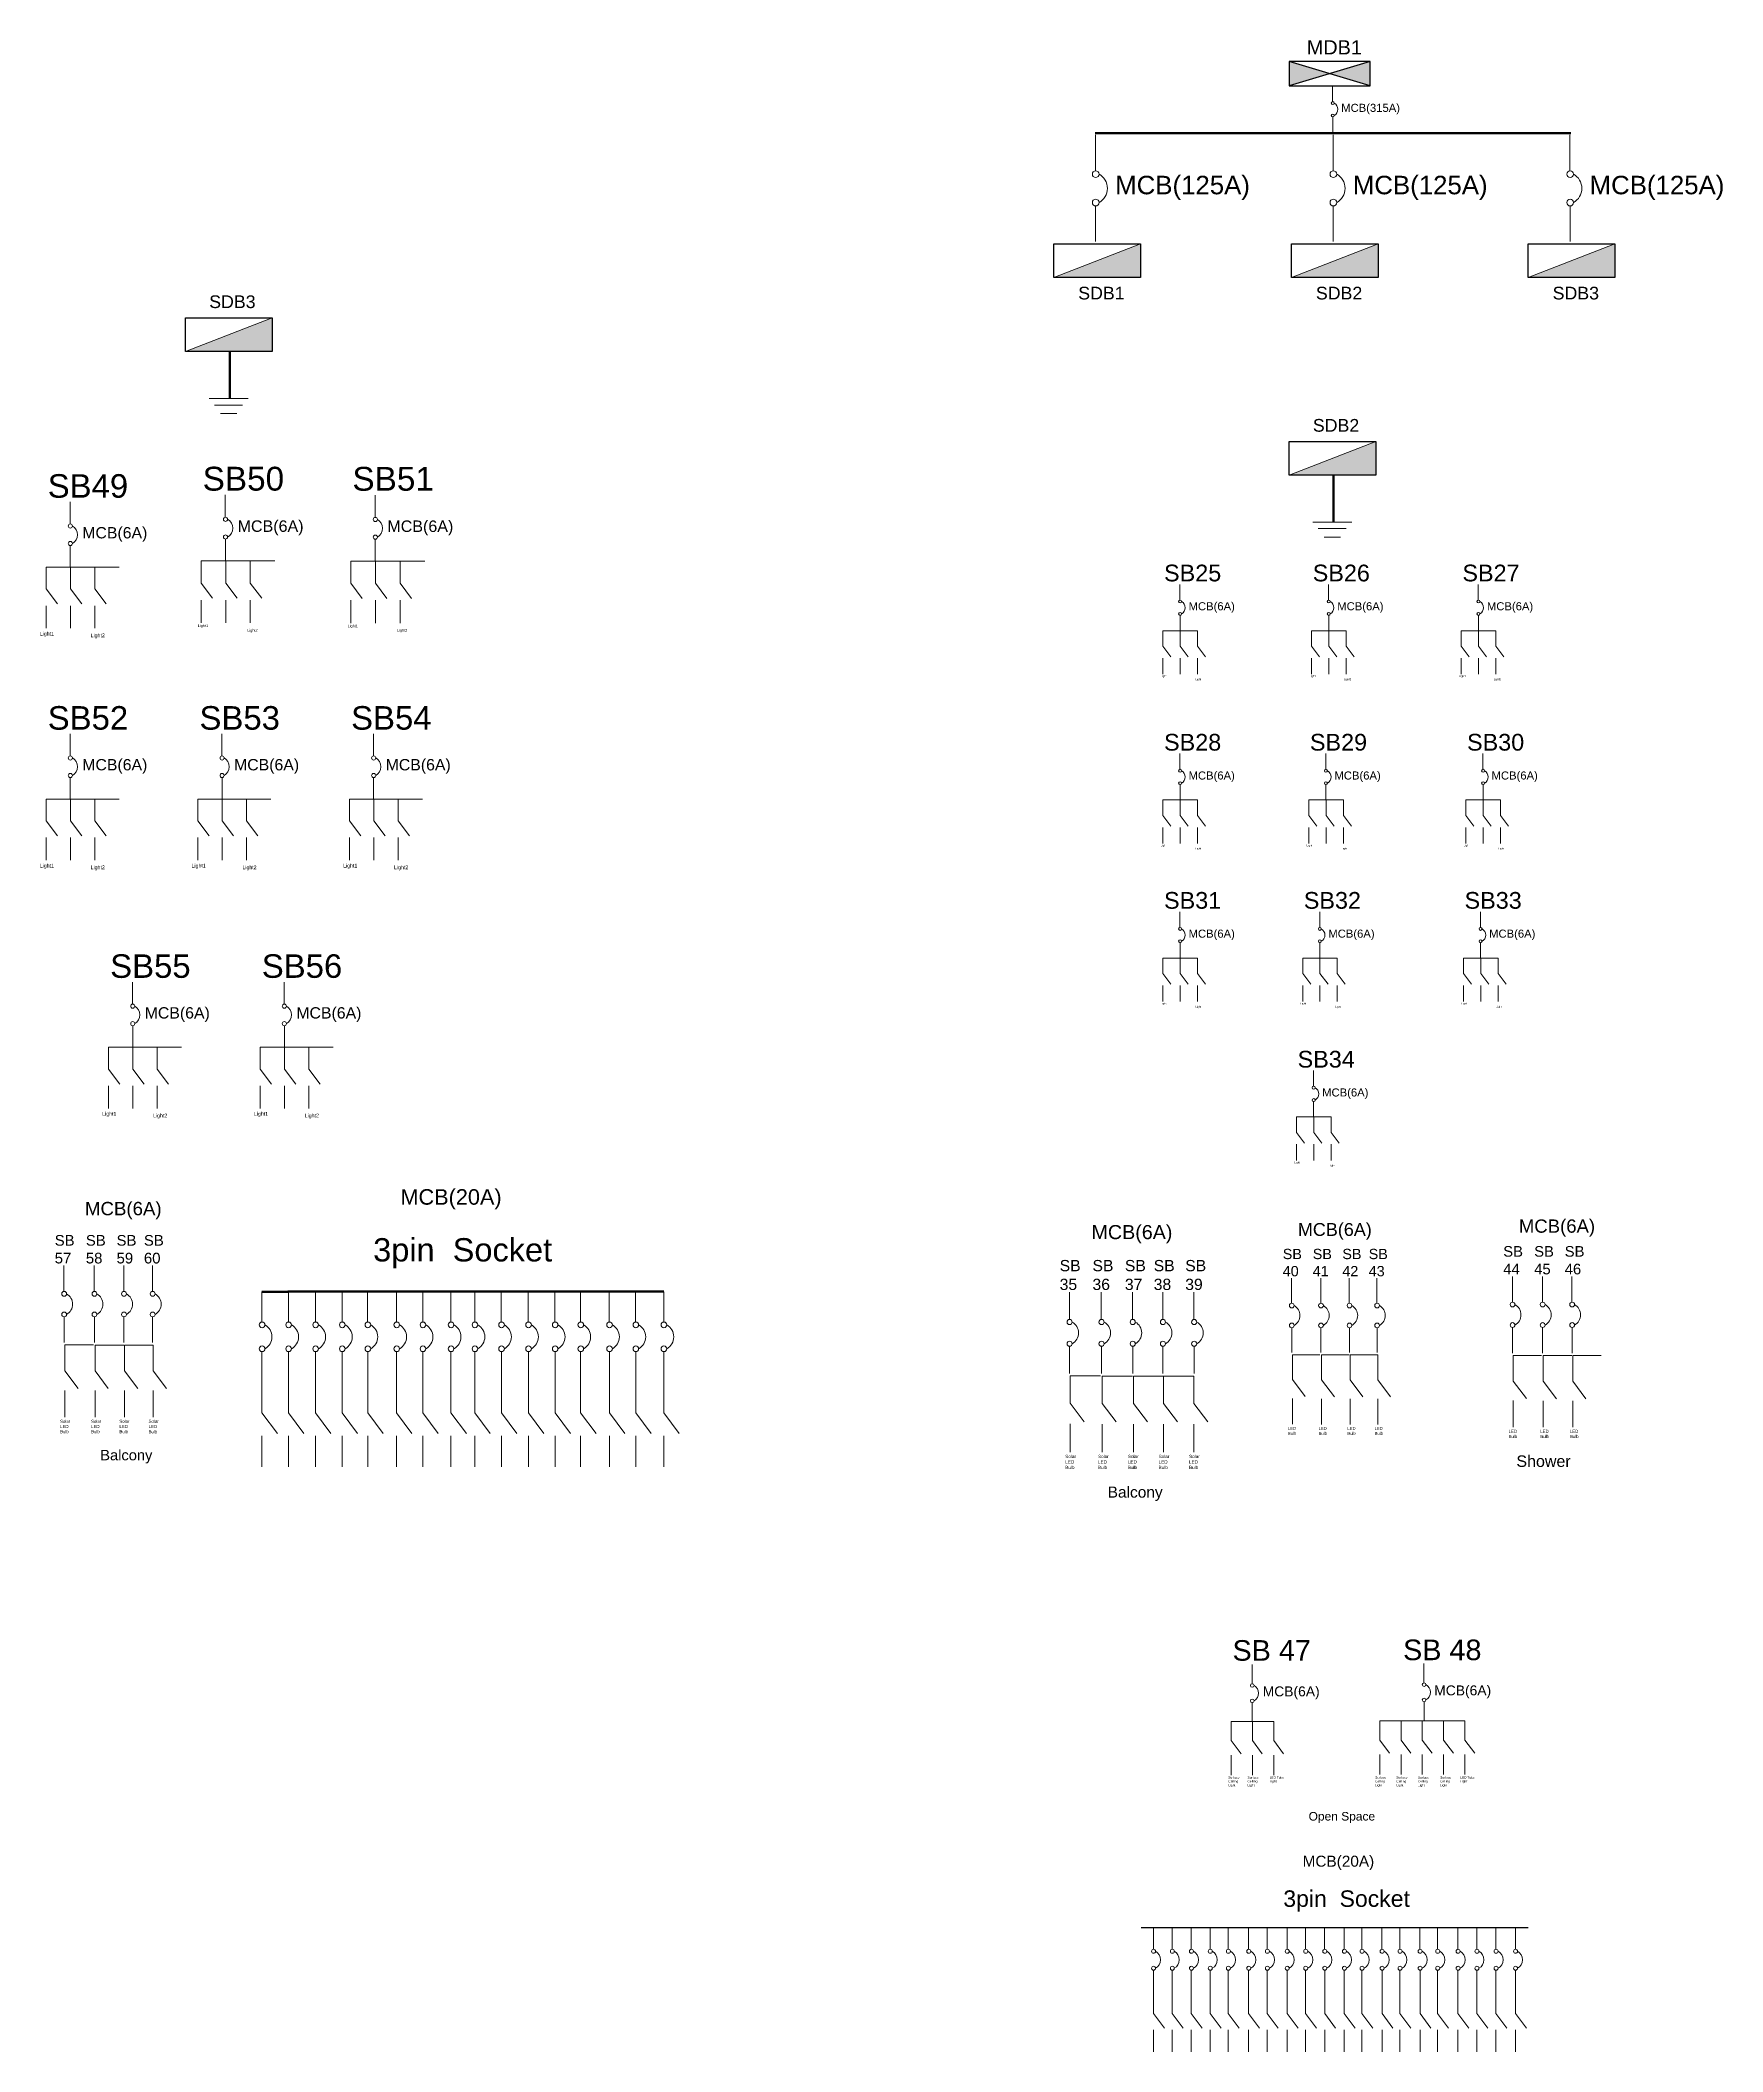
# Model space of a CAD drawing. Header units: inches. Extents: x -20263 to 10253, y -4567 to 3195.
# Drawn here: x 5336 to 8438, y -2556 to 1152 of the extents above; entities that cross this region are included whole.
import ezdxf

# ---------------------------------------------------------------- set-up
doc = ezdxf.new("R2010")
doc.units = ezdxf.units.IN
doc.header["$MEASUREMENT"] = 0
doc.linetypes.add('ACAD_ISO02W100', pattern=[15, 12, -3])
for name, color, linetype, lineweight in [('column', 1, 'Continuous', 50), ("ele legend-8'", 53, 'Continuous', 25), ('WALL_SEC_', 170, 'Continuous', 25), ('walll', 7, 'Continuous', 30)]:
    doc.layers.add(name, color=color, linetype=linetype, lineweight=lineweight)
doc.styles.get("Standard").update_dxf_attribs({"font": 'arial.ttf'})

msp = doc.modelspace()

# ---------------------------------------------------------------- texts
at = {"color": 5, "lineweight": 20, "attachment_point": 1}
for s, width, gutter_width, insert, char_height in [('MDB1', 55.87627, 130.96, (7671.513, 1152.216), 26.192), ('SDB3', 50.02246, 117.24, (5647.738, 681.922), 23.448), ('SDB1', 50.02246, 117.24, (7250.034, 697.808), 23.448), ('SDB2', 50.02246, 117.24, (7688.227, 697.808), 23.448), ('SDB3', 50.02246, 117.24, (8124.777, 697.808), 23.448), ('SDB2', 50.02246, 117.24, (7682.63, 454.026), 23.448), ('SB49', 75.23838, 217.034, (5350.05, 352.314), 43.4068), ('SB50', 76.22801, 219.889, (5635.648, 365.961), 43.9777), ('SB51', 76.22801, 219.889, (5911.77, 365.749), 43.9777), ('SB25', 53.46908, 154.238, (7408.299, 185.542), 30.8475), ('SB26', 53.46908, 154.238, (7682.411, 185.542), 30.8475), ('SB27', 53.46908, 154.238, (7958.401, 185.542), 30.8475), ('SB52', 75.23838, 217.034, (5350.05, -75.273), 43.4068), ('SB53', 75.23838, 217.034, (5629.896, -75.273), 43.4068), ('SB54', 75.23838, 217.034, (5909.434, -75.273), 43.4068), ('SB28', 53.46908, 154.238, (7408.299, -126.422), 30.8475), ('SB29', 53.46908, 154.238, (7677.238, -126.422), 30.8475), ('SB30', 53.46908, 154.238, (7966.932, -126.422), 30.8475), ('SB31', 53.46908, 154.238, (7408.299, -417.923), 30.8475), ('SB32', 53.46908, 154.238, (7665.986, -417.923), 30.8475), ('SB33', 53.46908, 154.238, (7962.408, -417.923), 30.8475), ('SB55', 75.23838, 217.034, (5465.206, -532.733), 43.4068), ('SB56', 75.23838, 217.034, (5744.745, -532.733), 43.4068), ('SB34', 53.46908, 154.238, (7654.569, -710.691), 30.8475), ('SB 57', 34.09365, 98.347, (5362.975, -1050.169), 19.6694), ('SB 58', 34.09365, 98.347, (5420.371, -1050.169), 19.6694), ('SB 59', 34.09365, 98.347, (5476.992, -1050.169), 19.6694), ('SB 60', 34.09365, 98.347, (5527.407, -1050.169), 19.6694), ('3pin  Socket                      ', 392.13264, 214.562, (5950.101, -1055.991), 42.91238), ('SB 44', 33.90033, 97.789, (8033.669, -1070.571), 19.5579), ('SB 45', 33.90033, 97.789, (8090.74, -1070.571), 19.5579), ('SB 46', 33.90033, 97.789, (8147.04, -1070.571), 19.5579), ('SB 35', 35.95788, 103.725, (7215.842, -1096.214), 20.7449), ('SB 36', 35.95788, 103.725, (7276.376, -1096.214), 20.7449), ('SB 37', 35.95788, 103.725, (7336.093, -1096.214), 20.7449), ('SB 38', 35.95788, 103.725, (7389.266, -1096.214), 20.7449), ('SB 39', 35.95788, 103.725, (7447.346, -1096.214), 20.7449), ('SB 40', 32.85608, 94.777, (7627.145, -1075.688), 18.9554), ('SB 41', 32.85608, 94.777, (7682.458, -1075.688), 18.9554), ('SB 42', 32.85608, 94.777, (7737.023, -1075.688), 18.9554), ('SB 43', 32.85608, 94.777, (7785.609, -1075.688), 18.9554), ('\\pxt3;SB 47', 161.94991, 189.929, (7534.483, -1796.975), 37.98581), ('SB 48', 182.78485, 189.929, (7849.009, -1795.94), 37.9858), ('3pin  Socket                      ', 277.48989, 151.833, (7628.188, -2258.252), 30.36665)]:
    msp.add_mtext_dynamic_manual_height_columns(s, width=width, gutter_width=gutter_width, heights=[0], dxfattribs=dict(at, insert=insert, char_height=char_height))
at = {"color": 1, "lineweight": 20, "attachment_point": 1}
for s, width, gutter_width, heights, insert, char_height in [('MCB(315A)', 26.73454, 74.263, [0], (7734.952, 1035.003), 14.8525), ('MCB(125A)', 61.3085, 170.301, [0], (7318.158, 902.32), 34.0603), ('MCB(125A)', 61.3085, 170.301, [0], (7756.351, 902.32), 34.0603), ('MCB(125A)', 61.3085, 170.301, [0], (8192.9, 902.32), 34.0603), ('MCB(6A)', 38.11401, 105.872, [0], (5700.149, 267.158), 21.1744), ('MCB(6A)', 38.11401, 105.872, [0], (5976.271, 266.946), 21.1744), ('MCB(6A)', 37.61919, 104.498, [0], (5413.713, 254.794), 20.8995), ('MCB(6A)', 26.73454, 74.263, [0], (7453.542, 116.239), 14.8525), ('MCB(6A)', 26.73454, 74.263, [0], (7727.654, 116.239), 14.8525), ('MCB(6A)', 26.73454, 74.263, [0], (8003.644, 116.239), 14.8525), ('Light1', 32.25031, 24.681, [23.694], (5626.853, 75.306), 4.9363), ('Light1', 32.25031, 24.681, [23.694], (5902.974, 75.094), 4.9363), ('Light1', 44.70189, 34.211, [32.842], (5335.43, 61.681), 6.8421), ('\\P Light2', 28.44666, 34.211, [32.842], (5426.558, 69.977), 6.8421), ('\\P Light2', 20.52293, 24.681, [23.694], (5716.274, 75.325), 4.9363), ('\\P Light2', 20.52293, 24.681, [23.694], (5992.396, 75.113), 4.9363), ('Light', 22.62154, 17.312, [16.62], (7402.13, -18.333), 3.4625), ('\\P Light', 14.39552, 17.312, [16.62], (7464.853, -18.32), 3.4625), ('Light1', 22.62154, 17.312, [16.62], (7676.242, -18.333), 3.4625), ('\\P Light2', 14.39552, 17.312, [16.62], (7738.965, -18.32), 3.4625), ('Light1', 22.62154, 17.312, [16.62], (7952.232, -18.333), 3.4625), ('\\P Light2', 14.39552, 17.312, [16.62], (8014.955, -18.32), 3.4625), ('MCB(6A)', 37.61919, 104.498, [0], (5413.713, -172.793), 20.8995), ('MCB(6A)', 37.61919, 104.498, [0], (5693.559, -172.793), 20.8995), ('MCB(6A)', 37.61919, 104.498, [0], (5973.097, -172.793), 20.8995), ('MCB(6A)', 26.73454, 74.263, [0], (7453.542, -195.726), 14.8525), ('MCB(6A)', 26.73454, 74.263, [0], (7722.481, -195.726), 14.8525), ('MCB(6A)', 26.73454, 74.263, [0], (8012.176, -195.726), 14.8525), ('Light', 22.62154, 17.312, [16.62], (7402.13, -330.298), 3.4625), ('Light', 22.62154, 17.312, [16.62], (7671.068, -330.298), 3.4625), ('Light', 22.62154, 17.312, [16.62], (7960.763, -330.298), 3.4625), ('Light1', 44.70189, 34.211, [32.842], (5335.43, -365.905), 6.8421), ('\\P Light2', 28.44666, 34.211, [32.842], (5426.558, -357.609), 6.8421), ('Light1', 44.70189, 34.211, [32.842], (5615.276, -365.905), 6.8421), ('\\P Light2', 28.44666, 34.211, [32.842], (5706.404, -357.609), 6.8421), ('Light1', 44.70189, 34.211, [32.842], (5894.814, -365.905), 6.8421), ('\\P Light2', 28.44666, 34.211, [32.842], (5985.942, -357.609), 6.8421), ('\\P Light', 14.39552, 17.312, [16.62], (7464.853, -330.285), 3.4625), ('\\P Light', 14.39552, 17.312, [16.62], (7733.792, -330.285), 3.4625), ('\\P Light', 14.39552, 17.312, [16.62], (8023.486, -330.285), 3.4625), ('MCB(6A)', 26.73454, 74.263, [0], (7453.542, -487.227), 14.8525), ('MCB(6A)', 26.73454, 74.263, [0], (7711.23, -487.227), 14.8525), ('MCB(6A)', 26.73454, 74.263, [0], (8007.651, -487.227), 14.8525), ('MCB(6A)', 37.61919, 104.498, [0], (5528.869, -630.253), 20.8995), ('MCB(6A)', 37.61919, 104.498, [0], (5808.408, -630.253), 20.8995), ('Light', 22.62154, 17.312, [16.62], (7402.13, -621.799), 3.4625), ('\\P Light', 14.39552, 17.312, [16.62], (7464.853, -621.786), 3.4625), ('Light', 22.62154, 17.312, [16.62], (7659.817, -621.799), 3.4625), ('\\P Light', 14.39552, 17.312, [16.62], (7722.54, -621.786), 3.4625), ('Light', 22.62154, 17.312, [16.62], (7956.238, -621.799), 3.4625), ('\\P Light', 14.39552, 17.312, [16.62], (8018.962, -621.786), 3.4625), ('MCB(6A)', 26.73454, 74.263, [0], (7699.813, -779.995), 14.8525), ('Light1', 44.70189, 34.211, [32.842], (5450.586, -823.366), 6.8421), ('\\P Light2', 28.44666, 34.211, [32.842], (5541.714, -815.07), 6.8421), ('Light1', 44.70189, 34.211, [32.842], (5730.125, -823.366), 6.8421), ('\\P Light2', 28.44666, 34.211, [32.842], (5821.252, -815.07), 6.8421), ('Light', 22.62154, 17.312, [16.62], (7648.4, -914.567), 3.4625), ('\\P Light', 14.39552, 17.312, [16.62], (7711.123, -914.553), 3.4625), ('MCB(6A)', 44.32174, 123.116, [0], (5418.657, -989.143), 24.6232), ('MCB(20A)', 51.50555, 143.071, [0], (6000.404, -965.693), 28.6142), ('MCB(6A)', 46.74524, 129.848, [0], (7274.569, -1031.852), 25.9696), ('MCB(6A)', 42.71291, 118.647, [0], (7655.049, -1028.104), 23.7294), ('MCB(6A)', 44.07043, 122.418, [0], (8062.46, -1021.475), 24.4836), ('Solar LED Bulb', 23.86555, 28.701, [27.553], (5372.809, -1390.708), 5.74026), ('Solar LED Bulb', 23.86555, 28.701, [27.553], (5429.951, -1390.708), 5.74026), ('Solar LED Bulb', 23.86555, 28.701, [27.553], (5482.229, -1390.708), 5.74026), ('Solar LED Bulb', 23.86555, 28.701, [27.553], (5536.027, -1390.708), 5.74026), ('LED Bulb', 22.99926, 27.659, [26.553], (7636.623, -1403.866), 5.5319), ('LED Bulb', 22.99926, 27.659, [26.553], (7693.308, -1403.866), 5.5319), ('LED Bulb', 22.99926, 27.659, [26.553], (7746.336, -1403.866), 5.5319), ('LED Bulb', 22.99926, 27.659, [26.553], (7796.317, -1403.866), 5.5319), ('Balcony', 112.4232, 96.697, [92.829], (5446.914, -1446.182), 19.3393), ('LED Bulb', 23.73023, 28.539, [27.397], (8043.448, -1409.18), 5.7077), ('LED Bulb', 23.73023, 28.539, [27.397], (8101.935, -1409.18), 5.7077), ('LED Bulb', 23.73023, 28.539, [27.397], (8156.649, -1409.18), 5.7077), ('Solar LED Bulb', 25.17051, 30.271, [29.06], (7226.214, -1455.375), 6.05413), ('Solar LED Bulb', 25.17051, 30.271, [29.06], (7286.48, -1455.375), 6.05413), ('Solar LED Bulb', 25.17051, 30.271, [29.06], (7341.617, -1455.375), 6.05413), ('Solar LED Bulb', 25.17051, 30.271, [29.06], (7398.357, -1455.375), 6.05413), ('Solar LED Bulb', 25.17051, 30.271, [29.06], (7454.456, -1455.375), 6.05413), ('\\P Shower', 122.88575, 105.696, [101.468], (8049.732, -1421.274), 21.1391), ('Balcony', 118.57045, 101.984, [97.905], (7304.371, -1513.882), 20.3968), ('MCB(6A)', 32.92103, 91.447, [0], (7590.196, -1882.316), 18.2895), ('MCB(6A)', 32.92103, 91.447, [0], (7906.43, -1880.48), 18.2895), ('Surface Celling Light', 27.85626, 21.319, [20.466], (7526.886, -2048.029), 4.26371), ('Surface Celling Light', 27.85626, 21.319, [20.466], (7562.28, -2048.029), 4.26371), ('LED Tube Light ', 27.85626, 21.319, [20.466], (7602.962, -2048.029), 4.26371), ('Surface Celling Light', 27.85626, 21.319, [20.466], (7797.422, -2048.029), 4.26371), ('Surface Celling Light', 27.85626, 21.319, [20.466], (7836.682, -2048.029), 4.26371), ('Surface Celling Light', 27.85626, 21.319, [20.466], (7876.36, -2048.029), 4.26371), ('Surface Celling Light', 27.85626, 21.319, [20.466], (7917.29, -2048.029), 4.26371), ('LED Tube Light ', 27.85626, 21.319, [20.466], (7954.375, -2048.029), 4.26371), ('\\P Open Space ', 143.37272, 78.956, [75.797], (7668.723, -2087.431), 15.79112), ('MCB(20A)', 36.44754, 101.243, [0], (7663.785, -2194.353), 20.2486)]:
    msp.add_mtext_dynamic_manual_height_columns(s, width=width, gutter_width=gutter_width, heights=heights, dxfattribs=dict(at, insert=insert, char_height=char_height))

# ---------------------------------------------------------------- hatches: boundary and pattern name
at = {"layer": 'WALL_SEC_', "lineweight": 25}
h = msp.add_hatch(color=7, dxfattribs=at)
h.dxf.hatch_style = 1
h.paths.add_polyline_path([(7788.549, 1068.45), (7788.549, 1112.954), (7713.758, 1090.702)])
h.paths.add_polyline_path([(7713.758, 1090.702), (7638.967, 1112.954), (7638.967, 1068.45)])
at = {"layer": 'walll', "linetype": 'ACAD_ISO02W100', "lineweight": 20}
h = msp.add_hatch(color=7, dxfattribs=at)
h.dxf.hatch_style = 1
h.paths.add_polyline_path([(7364.901, 715.082), (7364.901, 777.2), (7204.829, 715.082)])
h = msp.add_hatch(color=7, dxfattribs=at)
h.dxf.hatch_style = 1
h.paths.add_polyline_path([(7803.095, 715.082), (7803.095, 777.2), (7643.022, 715.082)])
h = msp.add_hatch(color=7, dxfattribs=at)
h.dxf.hatch_style = 1
h.paths.add_polyline_path([(8239.644, 715.082), (8239.644, 777.2), (8079.572, 715.082)])
h = msp.add_hatch(color=7, dxfattribs=at)
h.dxf.hatch_style = 1
h.paths.add_polyline_path([(5763.894, 578.337), (5763.894, 640.455), (5603.821, 578.337)])
h = msp.add_hatch(color=7, dxfattribs=at)
h.dxf.hatch_style = 1
h.paths.add_polyline_path([(7798.786, 350.442), (7798.786, 412.56), (7638.713, 350.442)])

# ---------------------------------------------------------------- linework, layer by layer
at = {"color": 1, "lineweight": 20}
for p, q in [((7719.069, 1067.859), (7719.069, 1039.195)), ((7719.251, 1010.749), (7719.251, 982.085)), ((7281.735, 977.667), (7281.735, 911.934)), ((7719.928, 977.667), (7719.928, 911.934)), ((8156.478, 977.667), (8156.478, 911.934)), ((7282.15, 846.7), (7282.15, 780.967)), ((7720.344, 846.7), (7720.344, 780.967)), ((8156.893, 846.7), (8156.893, 780.967)), ((5391.364, 301.027), (5391.364, 260.693)), ((5677.506, 313.999), (5677.506, 273.135)), ((5953.627, 313.787), (5953.627, 272.922)), ((5677.764, 232.581), (5677.764, 191.716)), ((5953.886, 232.368), (5953.886, 191.503)), ((5391.619, 220.665), (5391.619, 180.331)), ((5632.717, 192.392), (5632.717, 151.527)), ((5632.717, 192.392), (5678.16, 192.392)), ((5678.16, 192.392), (5678.16, 151.527)), ((5678.16, 192.392), (5723.604, 192.392)), ((5723.604, 192.392), (5723.604, 151.527)), ((5723.604, 192.392), (5769.047, 192.392)), ((5908.838, 192.18), (5908.838, 151.315)), ((5908.838, 192.18), (5954.282, 192.18)), ((5954.282, 192.18), (5954.282, 151.315)), ((5954.282, 192.18), (5999.725, 192.18)), ((5999.725, 192.18), (5999.725, 151.315)), ((5999.725, 192.18), (6045.169, 192.18)), ((5347.156, 180.998), (5347.156, 140.664)), ((5347.156, 180.998), (5392.01, 180.998)), ((5392.01, 180.998), (5392.01, 140.664)), ((5392.01, 180.998), (5436.863, 180.998)), ((5436.863, 180.998), (5436.863, 140.664)), ((5436.863, 180.998), (5481.717, 180.998)), ((5632.717, 151.527), (5653.838, 123.573)), ((5678.16, 151.527), (5699.281, 123.573)), ((5723.604, 151.527), (5744.725, 123.573)), ((5908.838, 151.315), (5929.959, 123.36)), ((5954.282, 151.315), (5975.403, 123.36)), ((5999.725, 151.315), (6020.846, 123.36)), ((7437.66, 149.095), (7437.66, 120.431)), ((7711.771, 149.095), (7711.771, 120.431)), ((7987.762, 149.095), (7987.762, 120.431)), ((5347.156, 140.664), (5368.003, 113.072)), ((5392.01, 140.664), (5412.857, 113.072)), ((5436.863, 140.664), (5457.71, 113.072)), ((5632.719, 120.359), (5632.719, 78.05)), ((5678.163, 120.359), (5678.163, 78.05)), ((5723.607, 120.359), (5723.607, 78.05)), ((5908.841, 120.147), (5908.841, 77.837)), ((5954.285, 120.147), (5954.285, 77.837)), ((5999.728, 120.147), (5999.728, 77.837)), ((5347.159, 109.9), (5347.159, 68.14)), ((5392.013, 109.9), (5392.013, 68.14)), ((5436.866, 109.9), (5436.866, 68.14)), ((7437.841, 91.985), (7437.841, 63.321)), ((7711.952, 91.985), (7711.952, 63.321)), ((7987.943, 91.985), (7987.943, 63.321)), ((7406.243, 63.795), (7406.243, 35.131)), ((7406.243, 63.795), (7438.119, 63.795)), ((7438.119, 63.795), (7438.119, 35.131)), ((7438.119, 63.795), (7469.994, 63.795)), ((7469.994, 63.795), (7469.994, 35.131)), ((7680.355, 63.795), (7680.355, 35.131)), ((7680.355, 63.795), (7712.23, 63.795)), ((7712.23, 63.795), (7712.23, 35.131)), ((7712.23, 63.795), (7744.106, 63.795)), ((7744.106, 63.795), (7744.106, 35.131)), ((7956.345, 63.795), (7956.345, 35.131)), ((7956.345, 63.795), (7988.221, 63.795)), ((7988.221, 63.795), (7988.221, 35.131)), ((7988.221, 63.795), (8020.096, 63.795)), ((8020.096, 63.795), (8020.096, 35.131)), ((7406.243, 35.131), (7421.058, 15.523)), ((7406.245, 13.268), (7406.245, -16.409)), ((7438.119, 35.131), (7452.934, 15.523)), ((7438.121, 13.268), (7438.121, -16.409)), ((7469.994, 35.131), (7484.809, 15.523)), ((7469.996, 13.268), (7469.996, -16.409)), ((7680.355, 35.131), (7695.17, 15.523)), ((7680.357, 13.268), (7680.357, -16.409)), ((7712.23, 35.131), (7727.045, 15.523)), ((7712.232, 13.268), (7712.232, -16.409)), ((7744.106, 35.131), (7758.921, 15.523)), ((7744.108, 13.268), (7744.108, -16.409)), ((7956.345, 35.131), (7971.16, 15.523)), ((7956.347, 13.268), (7956.347, -16.409)), ((7988.221, 35.131), (8003.036, 15.523)), ((7988.223, 13.268), (7988.223, -16.409)), ((8020.096, 35.131), (8034.911, 15.523)), ((8020.098, 13.268), (8020.098, -16.409)), ((5391.364, -126.56), (5391.364, -166.894)), ((5671.21, -126.56), (5671.21, -166.894)), ((5950.748, -126.56), (5950.748, -166.894)), ((7437.66, -162.87), (7437.66, -191.534)), ((7706.598, -162.87), (7706.598, -191.534)), ((7996.293, -162.87), (7996.293, -191.534)), ((5391.619, -206.921), (5391.619, -247.256)), ((5671.465, -206.921), (5671.465, -247.256)), ((5951.003, -206.921), (5951.003, -247.256)), ((7437.841, -219.98), (7437.841, -248.644)), ((7706.779, -219.98), (7706.779, -248.644)), ((7996.474, -219.98), (7996.474, -248.644)), ((5347.156, -246.588), (5347.156, -286.922)), ((5347.156, -246.588), (5392.01, -246.588)), ((5392.01, -246.588), (5392.01, -286.922)), ((5392.01, -246.588), (5436.863, -246.588)), ((5436.863, -246.588), (5436.863, -286.922)), ((5436.863, -246.588), (5481.717, -246.588)), ((5627.002, -246.588), (5627.002, -286.922)), ((5627.002, -246.588), (5671.856, -246.588)), ((5671.856, -246.588), (5671.856, -286.922)), ((5671.856, -246.588), (5716.709, -246.588)), ((5716.709, -246.588), (5716.709, -286.922)), ((5716.709, -246.588), (5761.563, -246.588)), ((5906.54, -246.588), (5906.54, -286.922)), ((5906.54, -246.588), (5951.394, -246.588)), ((5951.394, -246.588), (5951.394, -286.922)), ((5951.394, -246.588), (5996.248, -246.588)), ((5996.248, -246.588), (5996.248, -286.922)), ((5996.248, -246.588), (6041.101, -246.588)), ((7406.243, -248.17), (7406.243, -276.834)), ((7406.243, -248.17), (7438.119, -248.17)), ((7438.119, -248.17), (7438.119, -276.834)), ((7438.119, -248.17), (7469.994, -248.17)), ((7469.994, -248.17), (7469.994, -276.834)), ((7675.181, -248.17), (7675.181, -276.834)), ((7675.181, -248.17), (7707.057, -248.17)), ((7707.057, -248.17), (7707.057, -276.834)), ((7707.057, -248.17), (7738.933, -248.17)), ((7738.933, -248.17), (7738.933, -276.834)), ((7964.876, -248.17), (7964.876, -276.834)), ((7964.876, -248.17), (7996.752, -248.17)), ((7996.752, -248.17), (7996.752, -276.834)), ((7996.752, -248.17), (8028.628, -248.17)), ((8028.628, -248.17), (8028.628, -276.834)), ((5347.156, -286.922), (5368.003, -314.514)), ((5392.01, -286.922), (5412.857, -314.514)), ((5436.863, -286.922), (5457.71, -314.514)), ((5627.002, -286.922), (5647.849, -314.514)), ((5671.856, -286.922), (5692.703, -314.514)), ((5716.709, -286.922), (5737.556, -314.514)), ((5906.54, -286.922), (5927.387, -314.514)), ((5951.394, -286.922), (5972.241, -314.514)), ((5996.248, -286.922), (6017.095, -314.514)), ((7406.243, -276.834), (7421.058, -296.442)), ((7438.119, -276.834), (7452.934, -296.442)), ((7469.994, -276.834), (7484.809, -296.442)), ((7675.181, -276.834), (7689.996, -296.442)), ((7707.057, -276.834), (7721.872, -296.442)), ((7738.933, -276.834), (7753.748, -296.442)), ((7964.876, -276.834), (7979.691, -296.442)), ((7996.752, -276.834), (8011.567, -296.442)), ((8028.628, -276.834), (8043.443, -296.442)), ((5347.159, -317.686), (5347.159, -359.446)), ((5392.013, -317.686), (5392.013, -359.446)), ((5436.866, -317.686), (5436.866, -359.446)), ((5627.005, -317.686), (5627.005, -359.446)), ((5671.858, -317.686), (5671.858, -359.446)), ((5716.712, -317.686), (5716.712, -359.446)), ((5906.543, -317.686), (5906.543, -359.446)), ((5951.397, -317.686), (5951.397, -359.446)), ((5996.251, -317.686), (5996.251, -359.446)), ((7406.245, -298.696), (7406.245, -328.373)), ((7438.121, -298.696), (7438.121, -328.373)), ((7469.996, -298.696), (7469.996, -328.373)), ((7675.183, -298.696), (7675.183, -328.373)), ((7707.059, -298.696), (7707.059, -328.373)), ((7738.935, -298.696), (7738.935, -328.373)), ((7964.878, -298.696), (7964.878, -328.373)), ((7996.754, -298.696), (7996.754, -328.373)), ((8028.63, -298.696), (8028.63, -328.373)), ((7437.66, -454.371), (7437.66, -483.035)), ((7695.347, -454.371), (7695.347, -483.035)), ((7991.768, -454.371), (7991.768, -483.035)), ((7437.841, -511.481), (7437.841, -540.145)), ((7695.528, -511.481), (7695.528, -540.145)), ((7991.949, -511.481), (7991.949, -540.145)), ((7406.243, -539.671), (7406.243, -568.335)), ((7406.243, -539.671), (7438.119, -539.671)), ((7438.119, -539.671), (7438.119, -568.335)), ((7438.119, -539.671), (7469.994, -539.671)), ((7469.994, -539.671), (7469.994, -568.335)), ((7663.93, -539.671), (7663.93, -568.335)), ((7663.93, -539.671), (7695.806, -539.671)), ((7695.806, -539.671), (7695.806, -568.335)), ((7695.806, -539.671), (7727.682, -539.671)), ((7727.682, -539.671), (7727.682, -568.335)), ((7960.351, -539.671), (7960.351, -568.335)), ((7960.351, -539.671), (7992.227, -539.671)), ((7992.227, -539.671), (7992.227, -568.335)), ((7992.227, -539.671), (8024.103, -539.671)), ((8024.103, -539.671), (8024.103, -568.335)), ((5506.52, -584.02), (5506.52, -624.354)), ((5786.059, -584.02), (5786.059, -624.354)), ((7406.243, -568.335), (7421.058, -587.943)), ((7406.245, -590.198), (7406.245, -619.875)), ((7438.119, -568.335), (7452.934, -587.943)), ((7438.121, -590.198), (7438.121, -619.875)), ((7469.994, -568.335), (7484.809, -587.943)), ((7469.996, -590.198), (7469.996, -619.875)), ((7663.93, -568.335), (7678.745, -587.943)), ((7663.932, -590.198), (7663.932, -619.875)), ((7695.806, -568.335), (7710.621, -587.943)), ((7695.808, -590.198), (7695.808, -619.875)), ((7727.682, -568.335), (7742.497, -587.943)), ((7727.684, -590.198), (7727.684, -619.875)), ((7960.351, -568.335), (7975.167, -587.943)), ((7960.353, -590.198), (7960.353, -619.875)), ((7992.227, -568.335), (8007.042, -587.943)), ((7992.229, -590.198), (7992.229, -619.875)), ((8024.103, -568.335), (8038.918, -587.943)), ((8024.105, -590.198), (8024.105, -619.875)), ((5506.775, -664.382), (5506.775, -704.716)), ((5786.313, -664.382), (5786.313, -704.716)), ((5462.312, -704.049), (5462.312, -744.383)), ((5462.312, -704.049), (5507.166, -704.049)), ((5507.166, -704.049), (5507.166, -744.383)), ((5507.166, -704.049), (5552.02, -704.049)), ((5552.02, -704.049), (5552.02, -744.383)), ((5552.02, -704.049), (5596.873, -704.049)), ((5741.851, -704.049), (5741.851, -744.383)), ((5741.851, -704.049), (5786.704, -704.049)), ((5786.704, -704.049), (5786.704, -744.383)), ((5786.704, -704.049), (5831.558, -704.049)), ((5831.558, -704.049), (5831.558, -744.383)), ((5831.558, -704.049), (5876.412, -704.049)), ((5462.312, -744.383), (5483.159, -771.974)), ((5462.315, -775.146), (5462.315, -816.906)), ((5507.166, -744.383), (5528.013, -771.974)), ((5507.169, -775.146), (5507.169, -816.906)), ((5552.02, -744.383), (5572.866, -771.974)), ((5552.022, -775.146), (5552.022, -816.906)), ((5741.851, -744.383), (5762.698, -771.974)), ((5741.854, -775.146), (5741.854, -816.906)), ((5786.704, -744.383), (5807.551, -771.974)), ((5786.707, -775.146), (5786.707, -816.906)), ((5831.558, -744.383), (5852.405, -771.974)), ((5831.561, -775.146), (5831.561, -816.906)), ((7683.93, -747.139), (7683.93, -775.803)), ((7684.111, -804.249), (7684.111, -832.913)), ((7652.513, -832.439), (7652.513, -861.102)), ((7652.513, -832.439), (7684.389, -832.439)), ((7684.389, -832.439), (7684.389, -861.102)), ((7684.389, -832.439), (7716.265, -832.439)), ((7716.265, -832.439), (7716.265, -861.102)), ((7652.513, -861.102), (7667.328, -880.711)), ((7652.515, -882.965), (7652.515, -912.642)), ((7684.389, -861.102), (7699.204, -880.711)), ((7684.391, -882.965), (7684.391, -912.642)), ((7716.265, -861.102), (7731.08, -880.711)), ((7716.267, -882.965), (7716.267, -912.642)), ((5379.892, -1106.386), (5379.892, -1153.907)), ((5435.783, -1106.386), (5435.783, -1153.907)), ((5490.333, -1106.386), (5490.333, -1153.907)), ((5543.178, -1106.386), (5543.178, -1153.907)), ((7643.448, -1129.865), (7643.448, -1175.66)), ((7697.311, -1129.865), (7697.311, -1175.66)), ((7749.88, -1129.865), (7749.88, -1175.66)), ((7800.807, -1129.865), (7800.807, -1175.66)), ((8050.491, -1126.47), (8050.491, -1173.721)), ((8106.065, -1126.47), (8106.065, -1173.721)), ((8160.306, -1126.47), (8160.306, -1173.721)), ((5744.81, -1155.152), (5744.81, -1210.375)), ((5793.809, -1155.152), (5793.809, -1210.375)), ((5843.604, -1155.152), (5843.604, -1210.375)), ((5892.744, -1155.152), (5892.744, -1210.375)), ((5939.918, -1155.152), (5939.918, -1210.375)), ((5992.989, -1155.152), (5992.989, -1210.375)), ((6041.474, -1155.152), (6041.474, -1210.375)), ((6093.235, -1155.152), (6093.235, -1210.375)), ((6137.298, -1155.152), (6137.298, -1210.375)), ((6186.297, -1155.152), (6186.297, -1210.375)), ((6236.092, -1155.152), (6236.092, -1210.375)), ((6285.232, -1155.152), (6285.232, -1210.375)), ((6332.406, -1155.152), (6332.406, -1210.375)), ((6385.478, -1155.152), (6385.478, -1210.375)), ((6433.962, -1155.152), (6433.962, -1210.375)), ((6485.723, -1155.152), (6485.723, -1210.375)), ((7233.685, -1155.506), (7233.685, -1205.625)), ((7292.632, -1155.506), (7292.632, -1205.625)), ((7350.164, -1155.506), (7350.164, -1205.625)), ((7405.899, -1155.506), (7405.899, -1205.625)), ((7463.432, -1155.506), (7463.432, -1205.625)), ((5380.193, -1201.066), (5380.193, -1248.586)), ((5436.084, -1201.066), (5436.084, -1248.586)), ((5490.634, -1201.066), (5490.634, -1248.586)), ((5543.479, -1201.066), (5543.479, -1248.586)), ((7643.738, -1221.108), (7643.738, -1266.903)), ((7697.6, -1221.108), (7697.6, -1266.903)), ((7750.17, -1221.108), (7750.17, -1266.903)), ((7801.097, -1221.108), (7801.097, -1266.903)), ((8050.79, -1220.613), (8050.79, -1267.864)), ((8106.364, -1220.613), (8106.364, -1267.864)), ((8160.605, -1220.613), (8160.605, -1267.864)), ((5381.333, -1252.848), (5381.333, -1300.368)), ((5381.333, -1252.848), (5434.178, -1252.848)), ((5437.227, -1253.2), (5437.227, -1300.72)), ((5437.227, -1253.2), (5490.072, -1253.2)), ((5491.777, -1253.2), (5491.777, -1300.72)), ((5491.777, -1253.2), (5544.622, -1253.2)), ((5544.622, -1253.2), (5544.622, -1300.72)), ((7234.001, -1255.363), (7234.001, -1305.482)), ((7292.948, -1255.363), (7292.948, -1305.482)), ((7350.481, -1255.363), (7350.481, -1305.482)), ((7406.216, -1255.363), (7406.216, -1305.482)), ((7463.748, -1255.363), (7463.748, -1305.482)), ((5744.944, -1265.785), (5744.944, -1321.008)), ((5793.943, -1265.785), (5793.943, -1321.008)), ((5843.739, -1265.785), (5843.739, -1321.008)), ((5892.878, -1265.785), (5892.878, -1321.008)), ((5940.053, -1265.785), (5940.053, -1321.008)), ((5993.124, -1265.785), (5993.124, -1321.008)), ((6041.609, -1265.785), (6041.609, -1321.008)), ((6093.369, -1265.785), (6093.369, -1321.008)), ((6137.433, -1265.785), (6137.433, -1321.008)), ((6186.432, -1265.785), (6186.432, -1321.008)), ((6236.227, -1265.785), (6236.227, -1321.008)), ((6285.367, -1265.785), (6285.367, -1321.008)), ((6332.541, -1265.785), (6332.541, -1321.008)), ((6385.612, -1265.785), (6385.612, -1321.008)), ((6434.097, -1265.785), (6434.097, -1321.008)), ((6485.857, -1265.785), (6485.857, -1321.008)), ((7644.837, -1271.01), (7644.837, -1316.805)), ((7644.837, -1271.01), (7695.764, -1271.01)), ((7698.702, -1271.349), (7698.702, -1317.145)), ((7698.702, -1271.349), (7749.629, -1271.349)), ((7751.272, -1271.349), (7751.272, -1317.145)), ((7751.272, -1271.349), (7802.199, -1271.349)), ((7802.199, -1271.349), (7802.199, -1317.145)), ((8051.924, -1272.101), (8051.924, -1319.352)), ((8051.924, -1272.101), (8104.469, -1272.101)), ((8107.501, -1272.451), (8107.501, -1319.702)), ((8107.501, -1272.451), (8160.047, -1272.451)), ((8161.742, -1272.451), (8161.742, -1319.702)), ((8161.742, -1272.451), (8214.287, -1272.451)), ((5381.333, -1300.368), (5405.894, -1332.875)), ((5437.227, -1300.72), (5461.788, -1333.228)), ((5491.777, -1300.72), (5516.338, -1333.228)), ((5544.622, -1300.72), (5569.183, -1333.228)), ((5744.945, -1321.01), (5744.941, -1378.213)), ((5793.944, -1321.01), (5793.94, -1378.213)), ((5843.739, -1321.01), (5843.735, -1378.213)), ((5892.879, -1321.01), (5892.875, -1378.213)), ((5940.053, -1321.01), (5940.049, -1378.213)), ((5993.124, -1321.01), (5993.12, -1378.213)), ((6041.609, -1321.01), (6041.605, -1378.213)), ((6093.37, -1321.01), (6093.366, -1378.213)), ((6137.433, -1321.01), (6137.429, -1378.213)), ((6186.432, -1321.01), (6186.428, -1378.213)), ((6236.227, -1321.01), (6236.223, -1378.213)), ((6285.367, -1321.01), (6285.363, -1378.213)), ((6332.541, -1321.01), (6332.537, -1378.213)), ((6385.612, -1321.01), (6385.608, -1378.213)), ((6434.097, -1321.01), (6434.093, -1378.213)), ((6485.858, -1321.01), (6485.854, -1378.213)), ((7235.204, -1309.976), (7235.204, -1360.095)), ((7235.204, -1309.976), (7290.938, -1309.976)), ((7294.155, -1310.347), (7294.155, -1360.466)), ((7294.155, -1310.347), (7349.889, -1310.347)), ((7351.687, -1310.347), (7351.687, -1360.466)), ((7351.687, -1310.347), (7407.422, -1310.347)), ((7407.422, -1310.347), (7407.422, -1360.466)), ((7407.422, -1310.347), (7463.157, -1310.347)), ((7463.157, -1310.347), (7463.157, -1360.466)), ((7644.837, -1316.805), (7668.506, -1348.133)), ((7698.702, -1317.145), (7722.372, -1348.472)), ((7751.272, -1317.145), (7774.941, -1348.472)), ((7802.199, -1317.145), (7825.868, -1348.472)), ((8051.924, -1319.352), (8076.345, -1351.675)), ((8107.501, -1319.702), (8131.923, -1352.025)), ((8161.742, -1319.702), (8186.164, -1352.025)), ((5381.336, -1336.613), (5381.336, -1385.813)), ((5437.231, -1336.965), (5437.231, -1386.165)), ((5491.78, -1336.965), (5491.78, -1386.165)), ((5544.626, -1336.965), (5544.626, -1386.165)), ((7235.204, -1360.095), (7261.108, -1394.379)), ((7294.155, -1360.466), (7320.059, -1394.751)), ((7351.687, -1360.466), (7377.591, -1394.751)), ((7407.422, -1360.466), (7433.326, -1394.751)), ((7463.157, -1360.466), (7489.061, -1394.751)), ((7644.84, -1351.734), (7644.84, -1399.148)), ((7698.705, -1352.074), (7698.705, -1399.488)), ((7751.275, -1352.074), (7751.275, -1399.488)), ((7802.202, -1352.074), (7802.202, -1399.488)), ((8051.927, -1355.391), (8051.927, -1404.312)), ((8107.504, -1355.741), (8107.504, -1404.662)), ((8161.745, -1355.741), (8161.745, -1404.662)), ((5744.941, -1378.213), (5773.483, -1415.99)), ((5793.94, -1378.213), (5822.482, -1415.99)), ((5843.735, -1378.213), (5872.277, -1415.99)), ((5892.875, -1378.213), (5921.417, -1415.99)), ((5940.049, -1378.213), (5968.591, -1415.99)), ((5993.12, -1378.213), (6021.662, -1415.99)), ((6041.605, -1378.213), (6070.147, -1415.99)), ((6093.366, -1378.213), (6121.908, -1415.99)), ((6137.429, -1378.213), (6165.971, -1415.99)), ((6186.428, -1378.213), (6214.97, -1415.99)), ((6236.223, -1378.213), (6264.765, -1415.99)), ((6285.363, -1378.213), (6313.905, -1415.99)), ((6332.537, -1378.213), (6361.079, -1415.99)), ((6385.608, -1378.213), (6414.15, -1415.99)), ((6434.093, -1378.213), (6462.635, -1415.99)), ((6485.854, -1378.213), (6514.396, -1415.99)), ((7235.207, -1398.321), (7235.207, -1450.211)), ((7294.158, -1398.693), (7294.158, -1450.583)), ((7351.691, -1398.693), (7351.691, -1450.583)), ((7407.425, -1398.693), (7407.425, -1450.583)), ((7463.16, -1398.693), (7463.16, -1450.583)), ((5744.945, -1420.333), (5744.945, -1477.507)), ((5793.944, -1420.333), (5793.944, -1477.507)), ((5843.739, -1420.333), (5843.739, -1477.507)), ((5892.879, -1420.333), (5892.879, -1477.507)), ((5940.053, -1420.333), (5940.053, -1477.507)), ((5993.124, -1420.333), (5993.124, -1477.507)), ((6041.609, -1420.333), (6041.609, -1477.507)), ((6093.37, -1420.333), (6093.37, -1477.507)), ((6137.433, -1420.333), (6137.433, -1477.507)), ((6186.432, -1420.333), (6186.432, -1477.507)), ((6236.227, -1420.333), (6236.227, -1477.507)), ((6285.367, -1420.333), (6285.367, -1477.507)), ((6332.541, -1420.333), (6332.541, -1477.507)), ((6385.612, -1420.333), (6385.612, -1477.507)), ((6434.097, -1420.333), (6434.097, -1477.507)), ((6485.858, -1420.333), (6485.858, -1477.507)), ((7570.638, -1841.857), (7570.638, -1877.154)), ((7887.494, -1840.238), (7887.494, -1875.535)), ((7570.861, -1912.183), (7570.861, -1947.48)), ((7887.717, -1910.563), (7887.717, -1945.86)), ((7531.951, -1946.896), (7531.951, -1982.193)), ((7531.951, -1946.896), (7571.203, -1946.896)), ((7571.203, -1946.896), (7571.203, -1982.193)), ((7571.203, -1946.896), (7610.455, -1946.896)), ((7610.455, -1946.896), (7610.455, -1982.193)), ((7805.958, -1945.86), (7805.958, -1981.157)), ((7805.958, -1945.86), (7845.21, -1945.86)), ((7845.21, -1945.86), (7845.21, -1981.157)), ((7845.21, -1945.86), (7884.462, -1945.86)), ((7884.462, -1945.86), (7884.462, -1981.157)), ((7884.462, -1945.86), (7923.714, -1945.86)), ((7923.714, -1945.86), (7923.714, -1981.157)), ((7923.714, -1945.86), (7962.966, -1945.86)), ((7962.966, -1945.86), (7962.966, -1981.157)), ((7531.951, -1982.193), (7550.194, -2006.338)), ((7571.203, -1982.193), (7589.446, -2006.338)), ((7610.455, -1982.193), (7628.698, -2006.338)), ((7805.958, -1981.157), (7824.202, -2005.303)), ((7845.21, -1981.157), (7863.454, -2005.303)), ((7884.462, -1981.157), (7902.706, -2005.303)), ((7923.714, -1981.157), (7941.958, -2005.303)), ((7962.966, -1981.157), (7981.21, -2005.303)), ((7531.953, -2009.114), (7531.953, -2045.659)), ((7571.205, -2009.114), (7571.205, -2045.659)), ((7610.457, -2009.114), (7610.457, -2045.659)), ((7805.961, -2008.079), (7805.961, -2044.623)), ((7845.213, -2008.079), (7845.213, -2044.623)), ((7884.465, -2008.079), (7884.465, -2044.623)), ((7923.717, -2008.079), (7923.717, -2044.623)), ((7962.969, -2008.079), (7962.969, -2044.623)), ((7388.576, -2327.648), (7388.576, -2366.726)), ((7423.25, -2327.648), (7423.25, -2366.726)), ((7458.487, -2327.648), (7458.487, -2366.726)), ((7493.261, -2327.648), (7493.261, -2366.726)), ((7526.643, -2327.648), (7526.643, -2366.726)), ((7564.199, -2327.648), (7564.199, -2366.726)), ((7598.509, -2327.648), (7598.509, -2366.726)), ((7635.137, -2327.648), (7635.137, -2366.726)), ((7669.184, -2327.648), (7669.184, -2366.726)), ((7704.421, -2327.648), (7704.421, -2366.726)), ((7740.586, -2327.648), (7740.586, -2366.726)), ((7773.041, -2327.648), (7773.041, -2366.726)), ((7810.133, -2327.648), (7810.133, -2366.726)), ((7843.052, -2327.648), (7843.052, -2366.726)), ((7880.143, -2327.648), (7880.143, -2366.726)), ((7912.599, -2327.648), (7912.599, -2366.726)), ((7950.154, -2327.648), (7950.154, -2366.726)), ((7984.928, -2327.648), (7984.928, -2366.726)), ((8020.165, -2327.648), (8020.165, -2366.726)), ((8056.001, -2327.648), (8056.001, -2366.726)), ((7388.671, -2405.937), (7388.671, -2445.015)), ((7423.345, -2405.937), (7423.345, -2445.015)), ((7458.583, -2405.937), (7458.583, -2445.015)), ((7493.356, -2405.937), (7493.356, -2445.015)), ((7526.739, -2405.937), (7526.739, -2445.015)), ((7564.294, -2405.937), (7564.294, -2445.015)), ((7598.604, -2405.937), (7598.604, -2445.015)), ((7635.232, -2405.937), (7635.232, -2445.015)), ((7669.279, -2405.937), (7669.279, -2445.015)), ((7704.516, -2405.937), (7704.516, -2445.015)), ((7740.681, -2405.937), (7740.681, -2445.015)), ((7773.136, -2405.937), (7773.136, -2445.015)), ((7810.228, -2405.937), (7810.228, -2445.015)), ((7843.147, -2405.937), (7843.147, -2445.015)), ((7880.239, -2405.937), (7880.239, -2445.015)), ((7912.694, -2405.937), (7912.694, -2445.015)), ((7950.249, -2405.937), (7950.249, -2445.015)), ((7985.023, -2405.937), (7985.023, -2445.015)), ((8020.26, -2405.937), (8020.26, -2445.015)), ((8056.096, -2405.937), (8056.096, -2445.015)), ((7388.672, -2445.016), (7388.669, -2485.496)), ((7423.345, -2445.016), (7423.343, -2485.496)), ((7458.583, -2445.016), (7458.58, -2485.496)), ((7493.356, -2445.016), (7493.353, -2485.496)), ((7526.739, -2445.016), (7526.736, -2485.496)), ((7564.294, -2445.016), (7564.291, -2485.496)), ((7598.604, -2445.016), (7598.601, -2485.496)), ((7635.232, -2445.016), (7635.229, -2485.496)), ((7669.279, -2445.016), (7669.277, -2485.496)), ((7704.517, -2445.016), (7704.514, -2485.496)), ((7740.681, -2445.016), (7740.678, -2485.496)), ((7773.136, -2445.016), (7773.134, -2485.496)), ((7810.228, -2445.016), (7810.225, -2485.496)), ((7843.147, -2445.016), (7843.144, -2485.496)), ((7880.239, -2445.016), (7880.236, -2485.496)), ((7912.694, -2445.016), (7912.691, -2485.496)), ((7950.249, -2445.016), (7950.247, -2485.496)), ((7985.023, -2445.016), (7985.02, -2485.496)), ((8020.26, -2445.016), (8020.257, -2485.496)), ((8056.096, -2445.016), (8056.094, -2485.496)), ((7388.669, -2485.496), (7408.867, -2512.228)), ((7388.672, -2515.301), (7388.672, -2555.76)), ((7423.343, -2485.496), (7443.54, -2512.228)), ((7423.345, -2515.301), (7423.345, -2555.76)), ((7458.58, -2485.496), (7478.778, -2512.228)), ((7458.583, -2515.301), (7458.583, -2555.76)), ((7493.353, -2485.496), (7513.551, -2512.228)), ((7493.356, -2515.301), (7493.356, -2555.76)), ((7526.736, -2485.496), (7546.934, -2512.228)), ((7526.739, -2515.301), (7526.739, -2555.76)), ((7564.291, -2485.496), (7584.489, -2512.228)), ((7564.294, -2515.301), (7564.294, -2555.76)), ((7598.601, -2485.496), (7618.799, -2512.228)), ((7598.604, -2515.301), (7598.604, -2555.76)), ((7635.229, -2485.496), (7655.427, -2512.228)), ((7635.232, -2515.301), (7635.232, -2555.76)), ((7669.277, -2485.496), (7689.474, -2512.228)), ((7669.279, -2515.301), (7669.279, -2555.76)), ((7704.514, -2485.496), (7724.711, -2512.228)), ((7704.517, -2515.301), (7704.517, -2555.76)), ((7740.678, -2485.496), (7760.876, -2512.228)), ((7740.681, -2515.301), (7740.681, -2555.76)), ((7773.134, -2485.496), (7793.331, -2512.228)), ((7773.136, -2515.301), (7773.136, -2555.76)), ((7810.225, -2485.496), (7830.423, -2512.228)), ((7810.228, -2515.301), (7810.228, -2555.76)), ((7843.144, -2485.496), (7863.342, -2512.228)), ((7843.147, -2515.301), (7843.147, -2555.76)), ((7880.236, -2485.496), (7900.434, -2512.228)), ((7880.239, -2515.301), (7880.239, -2555.76)), ((7912.691, -2485.496), (7932.889, -2512.228)), ((7912.694, -2515.301), (7912.694, -2555.76)), ((7950.247, -2485.496), (7970.444, -2512.228)), ((7950.249, -2515.301), (7950.249, -2555.76)), ((7985.02, -2485.496), (8005.218, -2512.228)), ((7985.023, -2515.301), (7985.023, -2555.76)), ((8020.257, -2485.496), (8040.455, -2512.228)), ((8020.26, -2515.301), (8020.26, -2555.76)), ((8056.094, -2485.496), (8076.291, -2512.228)), ((8056.096, -2515.301), (8056.096, -2555.76))]:
    msp.add_line(p, q, dxfattribs=at)
at = {"color": 7, "lineweight": 20}
for p, q in [((7364.901, 777.2), (7204.829, 715.082)), ((7803.095, 777.2), (7643.022, 715.082)), ((8239.644, 777.2), (8079.572, 715.082)), ((5763.894, 640.455), (5603.821, 578.337)), ((7798.786, 412.56), (7638.713, 350.442))]:
    msp.add_line(p, q, dxfattribs=at)
at = {"color": 242, "true_color": 0xcd2027}
msp.add_line((7366.109, -2326.801), (8079.66, -2326.801), dxfattribs=at)
at = {"color": 7, "lineweight": -3}
for points in [[(7204.829, 777.2), (7364.901, 777.2), (7364.901, 715.082), (7204.829, 715.082)], [(7643.022, 777.2), (7803.095, 777.2), (7803.095, 715.082), (7643.022, 715.082)], [(8079.572, 777.2), (8239.644, 777.2), (8239.644, 715.082), (8079.572, 715.082)], [(5603.821, 640.455), (5763.894, 640.455), (5763.894, 578.337), (5603.821, 578.337)], [(7638.713, 412.56), (7798.786, 412.56), (7798.786, 350.442), (7638.713, 350.442)]]:
    msp.add_lwpolyline(points, close=True, dxfattribs=at)
at = {"color": 1, "lineweight": 20}
for centre, radius in [((7719.302, 1036.364), 2.695), ((7719.302, 1013.459), 2.695), ((7282.268, 905.442), 6.18), ((7720.462, 905.442), 6.18), ((8157.011, 905.442), 6.18), ((7282.268, 852.915), 6.18), ((7720.462, 852.915), 6.18), ((8157.011, 852.915), 6.18), ((5391.691, 256.709), 3.792), ((5677.838, 269.099), 3.842), ((5953.959, 268.886), 3.842), ((5391.691, 224.478), 3.792), ((5677.838, 236.444), 3.842), ((5953.959, 236.232), 3.842), ((7437.892, 117.6), 2.695), ((7712.004, 117.6), 2.695), ((7987.994, 117.6), 2.695), ((7437.892, 94.695), 2.695), ((7712.004, 94.695), 2.695), ((7987.994, 94.695), 2.695), ((5391.691, -170.877), 3.792), ((5671.537, -170.877), 3.792), ((5951.076, -170.877), 3.792), ((5391.691, -203.108), 3.792), ((5671.537, -203.108), 3.792), ((5951.076, -203.108), 3.792), ((7437.892, -194.365), 2.695), ((7437.892, -217.27), 2.695), ((7706.831, -194.365), 2.695), ((7706.831, -217.27), 2.695), ((7996.525, -194.365), 2.695), ((7996.525, -217.27), 2.695), ((7437.892, -485.866), 2.695), ((7437.892, -508.771), 2.695), ((7695.579, -485.866), 2.695), ((7695.579, -508.771), 2.695), ((7992.001, -485.866), 2.695), ((7992.001, -508.771), 2.695), ((5506.847, -628.337), 3.792), ((5786.386, -628.337), 3.792), ((5506.847, -660.568), 3.792), ((5786.386, -660.568), 3.792), ((7684.162, -778.634), 2.695), ((7684.162, -801.539), 2.695), ((5380.278, -1158.6), 4.467), ((5436.169, -1158.6), 4.467), ((5490.719, -1158.6), 4.467), ((5543.564, -1158.6), 4.467), ((7643.82, -1180.183), 4.305), ((7697.682, -1180.183), 4.305), ((7750.252, -1180.183), 4.305), ((7801.179, -1180.183), 4.305), ((8050.875, -1178.387), 4.442), ((8106.449, -1178.387), 4.442), ((8160.69, -1178.387), 4.442), ((5380.278, -1196.573), 4.467), ((5436.169, -1196.573), 4.467), ((5490.719, -1196.573), 4.467), ((5543.564, -1196.573), 4.467), ((5745.258, -1215.828), 5.192), ((5794.257, -1215.828), 5.192), ((5844.052, -1215.828), 5.192), ((5893.192, -1215.828), 5.192), ((5940.367, -1215.828), 5.192), ((5993.438, -1215.828), 5.192), ((6041.922, -1215.828), 5.192), ((6093.683, -1215.828), 5.192), ((6137.746, -1215.828), 5.192), ((6186.745, -1215.828), 5.192), ((6236.54, -1215.828), 5.192), ((6285.68, -1215.828), 5.192), ((6332.855, -1215.828), 5.192), ((6385.926, -1215.828), 5.192), ((6434.411, -1215.828), 5.192), ((6486.171, -1215.828), 5.192), ((7234.091, -1210.575), 4.712), ((7293.039, -1210.575), 4.712), ((7350.571, -1210.575), 4.712), ((7406.306, -1210.575), 4.712), ((7463.838, -1210.575), 4.712), ((7643.82, -1216.778), 4.305), ((7697.682, -1216.778), 4.305), ((7750.252, -1216.778), 4.305), ((7801.179, -1216.778), 4.305), ((8050.875, -1216.145), 4.442), ((8106.449, -1216.145), 4.442), ((8160.69, -1216.145), 4.442), ((5745.258, -1259.956), 5.192), ((5794.257, -1259.956), 5.192), ((5844.052, -1259.956), 5.192), ((5893.192, -1259.956), 5.192), ((5940.367, -1259.956), 5.192), ((5993.438, -1259.956), 5.192), ((6041.922, -1259.956), 5.192), ((6093.683, -1259.956), 5.192), ((6137.746, -1259.956), 5.192), ((6186.745, -1259.956), 5.192), ((6236.54, -1259.956), 5.192), ((6285.68, -1259.956), 5.192), ((6332.855, -1259.956), 5.192), ((6385.926, -1259.956), 5.192), ((6434.411, -1259.956), 5.192), ((6486.171, -1259.956), 5.192), ((7234.091, -1250.624), 4.712), ((7293.039, -1250.624), 4.712), ((7350.571, -1250.624), 4.712), ((7406.306, -1250.624), 4.712), ((7463.838, -1250.624), 4.712), ((7570.924, -1880.64), 3.318), ((7887.781, -1879.021), 3.318), ((7570.924, -1908.846), 3.318), ((7887.781, -1907.226), 3.318), ((7388.894, -2370.585), 3.674), ((7423.567, -2370.585), 3.674), ((7458.805, -2370.585), 3.674), ((7493.578, -2370.585), 3.674), ((7526.961, -2370.585), 3.674), ((7564.516, -2370.585), 3.674), ((7598.826, -2370.585), 3.674), ((7635.454, -2370.585), 3.674), ((7669.501, -2370.585), 3.674), ((7704.738, -2370.585), 3.674), ((7740.903, -2370.585), 3.674), ((7773.358, -2370.585), 3.674), ((7810.45, -2370.585), 3.674), ((7843.369, -2370.585), 3.674), ((7880.461, -2370.585), 3.674), ((7912.916, -2370.585), 3.674), ((7950.471, -2370.585), 3.674), ((7985.245, -2370.585), 3.674), ((8020.482, -2370.585), 3.674), ((8056.318, -2370.585), 3.674), ((7388.894, -2401.812), 3.674), ((7423.567, -2401.812), 3.674), ((7458.805, -2401.812), 3.674), ((7493.578, -2401.812), 3.674), ((7526.961, -2401.812), 3.674), ((7564.516, -2401.812), 3.674), ((7598.826, -2401.812), 3.674), ((7635.454, -2401.812), 3.674), ((7669.501, -2401.812), 3.674), ((7704.738, -2401.812), 3.674), ((7740.903, -2401.812), 3.674), ((7773.358, -2401.812), 3.674), ((7810.45, -2401.812), 3.674), ((7843.369, -2401.812), 3.674), ((7880.461, -2401.812), 3.674), ((7912.916, -2401.812), 3.674), ((7950.471, -2401.812), 3.674), ((7985.245, -2401.812), 3.674), ((8020.482, -2401.812), 3.674), ((8056.318, -2401.812), 3.674)]:
    msp.add_circle(centre, radius, dxfattribs=at)
for centre, radius in [((7715.638, 1024.912), 13.1), ((7273.865, 879.178), 30.04), ((7712.059, 879.178), 30.04), ((8148.608, 879.178), 30.04), ((5672.614, 252.771), 18.675), ((5948.735, 252.559), 18.675), ((5386.535, 240.594), 18.433), ((7434.228, 106.147), 13.1), ((7708.34, 106.147), 13.1), ((7984.33, 106.147), 13.1), ((5386.535, -186.993), 18.433), ((5666.381, -186.993), 18.433), ((5945.92, -186.993), 18.433), ((7434.228, -205.817), 13.1), ((7703.167, -205.817), 13.1), ((7992.861, -205.817), 13.1), ((7434.228, -497.319), 13.1), ((7691.915, -497.319), 13.1), ((7988.337, -497.319), 13.1), ((5501.691, -644.453), 18.433), ((5781.23, -644.453), 18.433), ((7680.498, -790.086), 13.1), ((5374.203, -1177.587), 21.717), ((5430.094, -1177.587), 21.717), ((5484.644, -1177.587), 21.717), ((5537.489, -1177.587), 21.717), ((7637.966, -1198.481), 20.929), ((7691.828, -1198.481), 20.929), ((7744.398, -1198.481), 20.929), ((7795.325, -1198.481), 20.929), ((8044.835, -1197.266), 21.594), ((8100.409, -1197.266), 21.594), ((8154.649, -1197.266), 21.594), ((5738.199, -1237.892), 25.237), ((5787.198, -1237.892), 25.237), ((5836.993, -1237.892), 25.237), ((5886.133, -1237.892), 25.237), ((5933.307, -1237.892), 25.237), ((5986.378, -1237.892), 25.237), ((6034.863, -1237.892), 25.237), ((6086.624, -1237.892), 25.237), ((6130.687, -1237.892), 25.237), ((6179.686, -1237.892), 25.237), ((6229.481, -1237.892), 25.237), ((6278.621, -1237.892), 25.237), ((6325.795, -1237.892), 25.237), ((6378.866, -1237.892), 25.237), ((6427.351, -1237.892), 25.237), ((6479.112, -1237.892), 25.237), ((7227.685, -1230.6), 22.905), ((7286.632, -1230.6), 22.905), ((7344.164, -1230.6), 22.905), ((7399.899, -1230.6), 22.905), ((7457.432, -1230.6), 22.905), ((7566.412, -1894.743), 16.131), ((7883.269, -1893.123), 16.131), ((7383.898, -2386.199), 17.859), ((7418.572, -2386.199), 17.859), ((7453.809, -2386.199), 17.859), ((7488.583, -2386.199), 17.859), ((7521.965, -2386.199), 17.859), ((7559.521, -2386.199), 17.859), ((7593.83, -2386.199), 17.859), ((7630.459, -2386.199), 17.859), ((7664.506, -2386.199), 17.859), ((7699.743, -2386.199), 17.859), ((7735.907, -2386.199), 17.859), ((7768.363, -2386.199), 17.859), ((7805.454, -2386.199), 17.859), ((7838.373, -2386.199), 17.859), ((7875.465, -2386.199), 17.859), ((7907.92, -2386.199), 17.859), ((7945.476, -2386.199), 17.859), ((7980.249, -2386.199), 17.859), ((8015.486, -2386.199), 17.859), ((8051.323, -2386.199), 17.859)]:
    msp.add_arc(centre, radius, 299.040801, 60.959199, dxfattribs=at)
at = {"layer": 'column', "color": 244, "true_color": 0x991b1e}
for p, q in [((8158.061, 981.03), (7281.2, 981.03)), ((5686.102, 491.535), (5686.102, 577.39)), ((7720.994, 263.64), (7720.994, 349.495))]:
    msp.add_line(p, q, dxfattribs=at)
at = {"layer": 'column', "color": 7, "true_color": 0xffffff}
for p, q in [((7969.879, 981.03), (7345.145, 981.03)), ((7345.145, 981.03), (8158.061, 981.03)), ((7712.257, 981.03), (7969.879, 981.03))]:
    msp.add_line(p, q, dxfattribs=at)
at = {"layer": 'column', "color": 242, "true_color": 0xcd2027}
for p, q in [((5744.81, -1154.71), (5793.809, -1154.71)), ((6141.155, -1154.157), (5792.73, -1154.157)), ((6486.071, -1154.157), (6137.646, -1154.157))]:
    msp.add_line(p, q, dxfattribs=at)
at = {"layer": "ele legend-8'", "color": 7, "ltscale": 10}
for p, q in [((7788.549, 1112.954), (7638.967, 1068.45)), ((7788.549, 1068.45), (7638.967, 1112.954))]:
    msp.add_line(p, q, dxfattribs=at)
at = {"layer": "ele legend-8'", "color": 18, "ltscale": 10, "true_color": 0x000000}
msp.add_lwpolyline([(7638.967, 1112.954), (7638.967, 1068.45), (7788.549, 1068.45), (7788.549, 1112.954)], close=True, dxfattribs=at)
at = {"layer": 'walll', "color": 7, "linetype": 'Continuous', "lineweight": 20}
for p, q in [((5683.829, 491.535), (5647.532, 491.535)), ((5647.532, 491.535), (5719.896, 491.535)), ((5657.663, 479.811), (5709.403, 479.811)), ((5668.879, 464.272), (5698.549, 464.272)), ((7718.721, 263.64), (7682.424, 263.64)), ((7682.424, 263.64), (7754.788, 263.64)), ((7692.555, 251.916), (7744.295, 251.916)), ((7703.771, 236.377), (7733.441, 236.377))]:
    msp.add_line(p, q, dxfattribs=at)

msp.set_redraw_order([(e.dxf.handle, doc.entitydb.next_handle()) for e in msp.query("TEXT MTEXT ATTDEF DIMENSION ARC_DIMENSION")])  # texts and dimensions are drawn at this point

doc.saveas('drawing.dxf')
